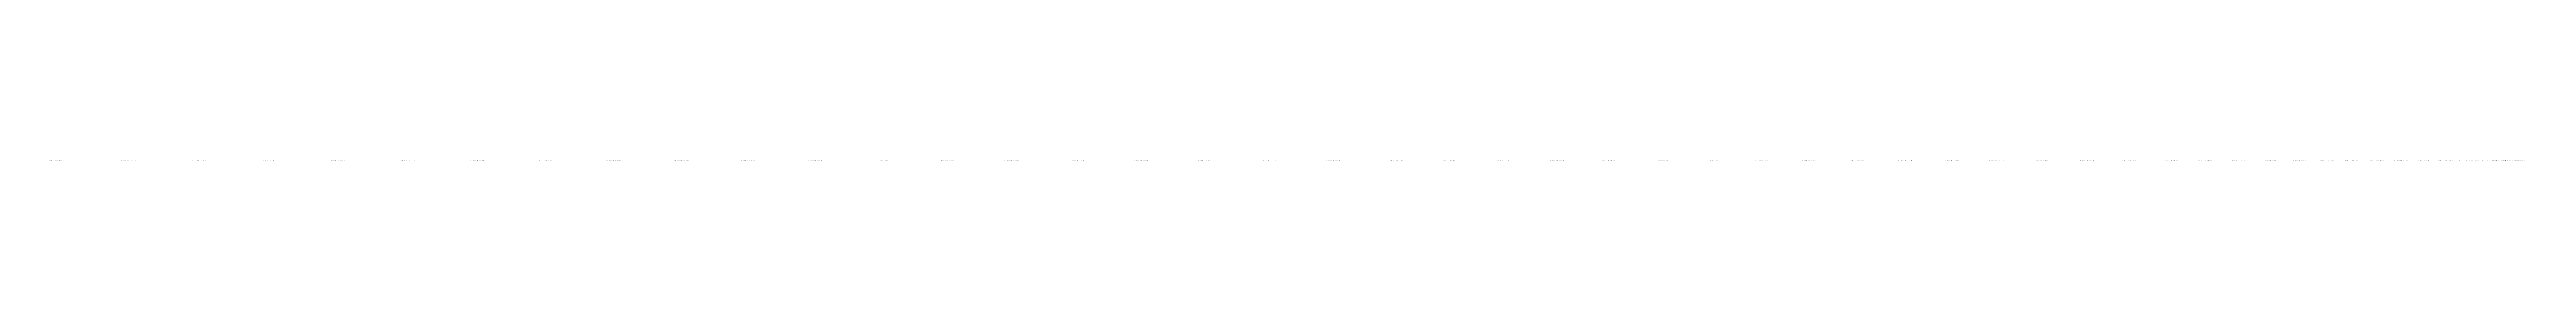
# Model space of a CAD drawing. Header units: millimetres. Extents: x 0 to 240831, y 0 to 45222.
# Drawn here: x 5 to 240831, y 8254 to 8322 of the extents above; entities that cross this region are included whole.
import ezdxf
from ezdxf.enums import TextEntityAlignment as Align

# ---------------------------------------------------------------- set-up
doc = ezdxf.new("R2010")
doc.units = ezdxf.units.MM
doc.header["$LTSCALE"] = 1000
doc.layers.add('TXT_GEN', color=3, linetype='Continuous')
doc.styles.add('VERDNA', font='verdana.ttf', dxfattribs={"width": 0.8})

msp = doc.modelspace()

# ---------------------------------------------------------------- texts
at = {"layer": 'TXT_GEN', "style": 'VERDNA', "width": 0.8}
for s, p in [('b/69 | IPE240 | L=6953 | Qty: 1 | W=213.5 kg', (0, 8255)), ('b/47 | IPE240 | L=6844 | Qty: 1 | W=210.1 kg', (6963, 8255)), ('b/46 | IPE240 | L=6792 | Qty: 1 | W=208.5 kg', (13817, 8255)), ('b/48 | IPE240 | L=6781 | Qty: 1 | W=208.2 kg', (20619, 8255)), ('b/68 | IPE240 | L=6736 | Qty: 1 | W=206.8 kg', (27410, 8255)), ('b/70 | IPE240 | L=6720 | Qty: 1 | W=206.3 kg', (34156, 8255)), ('b/45 | IPE240 | L=6630 | Qty: 1 | W=203.5 kg', (40886, 8255)), ('b/49 | IPE240 | L=6608 | Qty: 1 | W=202.9 kg', (47526, 8255)), ('b/71 | IPE240 | L=6599 | Qty: 2 | W=405.2 kg', (54144, 8255)), ('b/72 | IPE240 | L=6477 | Qty: 2 | W=397.7 kg', (60753, 8255)), ('b/44 | IPE240 | L=6467 | Qty: 1 | W=198.5 kg', (67240, 8255)), ('b/50 | IPE240 | L=6434 | Qty: 1 | W=197.5 kg', (73717, 8255)), ('b/64 | IPE240 | L=6358 | Qty: 3 | W=585.6 kg', (80161, 8255)), ('b/52 | IPE240 | L=6302 | Qty: 3 | W=580.4 kg', (86529, 8255)), ('b/53 | IPE240 | L=6302 | Qty: 3 | W=580.4 kg', (92841, 8255)), ('b/105 | IPE240 | L=6252 | Qty: 4 | W=767.7 kg', (99153, 8255)), ('b/65 | IPE240 | L=6248 | Qty: 1 | W=191.8 kg', (105415, 8255)), ('b/43 | IPE240 | L=6194 | Qty: 1 | W=190.2 kg', (111673, 8255)), ('b/104 | IPE240 | L=6194 | Qty: 1 | W=190.2 kg', (117877, 8255)), ('b/51 | IPE240 | L=6192 | Qty: 2 | W=380.2 kg', (124081, 8255)), ('b/86 | IPE240 | L=5214 | Qty: 2 | W=320.1 kg', (130283, 8255)), ('b/88 | IPE240 | L=5179 | Qty: 1 | W=159.0 kg', (135507, 8255)), ('b/87 | IPE240 | L=5156 | Qty: 1 | W=158.3 kg', (140696, 8255)), ('b/81 | IPE240 | L=5061 | Qty: 1 | W=155.4 kg', (145862, 8255)), ('b/89 | IPE240 | L=5059 | Qty: 1 | W=155.3 kg', (150933, 8255)), ('b/90 | IPE240 | L=4881 | Qty: 1 | W=149.8 kg', (156002, 8255)), ('b/80 | IPE240 | L=4819 | Qty: 2 | W=295.9 kg', (160893, 8255)), ('b/92 | IPE240 | L=4699 | Qty: 1 | W=144.3 kg', (165722, 8255)), ('b/79 | IPE240 | L=4698 | Qty: 1 | W=144.2 kg', (170431, 8255)), ('b/78 | IPE240 | L=4579 | Qty: 2 | W=281.2 kg', (175139, 8255)), ('b/94 | IPE240 | L=4459 | Qty: 4 | W=547.6 kg', (179728, 8255)), ('b/904 | IPE240 | L=4410 | Qty: 1 | W=135.4 kg', (184197, 8255)), ('b/77 | IPE240 | L=4401 | Qty: 1 | W=135.1 kg', (188617, 8255)), ('b/100 | IPE240 | L=4355 | Qty: 1 | W=133.7 kg', (193028, 8255)), ('b/95 | IPE240 | L=4150 | Qty: 1 | W=127.4 kg', (197393, 8255)), ('b/75 | IPE240 | L=4110 | Qty: 1 | W=126.2 kg', (201553, 8255)), ('b/74 | IPE240 | L=3262 | Qty: 1 | W=100.1 kg', (205673, 8255)), ('b/99 | IPE240 | L=3262 | Qty: 1 | W=100.1 kg', (208945, 8255)), ('b/883 | IPE240 | L=2880 | Qty: 1 | W=88.4 kg', (212217, 8255)), ('b/1141 | IPE240 | L=2880 | Qty: 1 | W=88.4 kg', (215107, 8255)), ('b/152 | IPE240 | L=2732 | Qty: 1 | W=83.9 kg', (217997, 8255)), ('b/123 | IPE240 | L=2447 | Qty: 2 | W=150.2 kg', (220739, 8255)), ('b/882 | IPE240 | L=2431 | Qty: 2 | W=149.3 kg', (223196, 8255)), ('b/85 | IPE240 | L=2307 | Qty: 1 | W=70.8 kg', (225637, 8255)), ('b/84 | IPE240 | L=2303 | Qty: 1 | W=70.7 kg', (227954, 8255)), ('b/102 | IPE240 | L=2000 | Qty: 1 | W=61.4 kg', (230267, 8255)), ('b/83 | IPE240 | L=1950 | Qty: 1 | W=59.9 kg', (232277, 8255)), ('b/82 | IPE240 | L=1632 | Qty: 2 | W=100.2 kg', (234237, 8255)), ('b/101 | IPE240 | L=1632 | Qty: 1 | W=50.1 kg', (235879, 8255)), ('b/96 | IPE240 | L=1057 | Qty: 3 | W=97.3 kg', (237521, 8255)), ('b/886 | IPE240 | L=1057 | Qty: 2 | W=64.9 kg', (238588, 8255)), ('b/97 | IPE240 | L=885 | Qty: 1 | W=27.2 kg', (239655, 8255))]:
    msp.add_text(s, height=50, dxfattribs=at).set_placement(p, align=Align.BOTTOM_LEFT)

doc.saveas('drawing.dxf')
